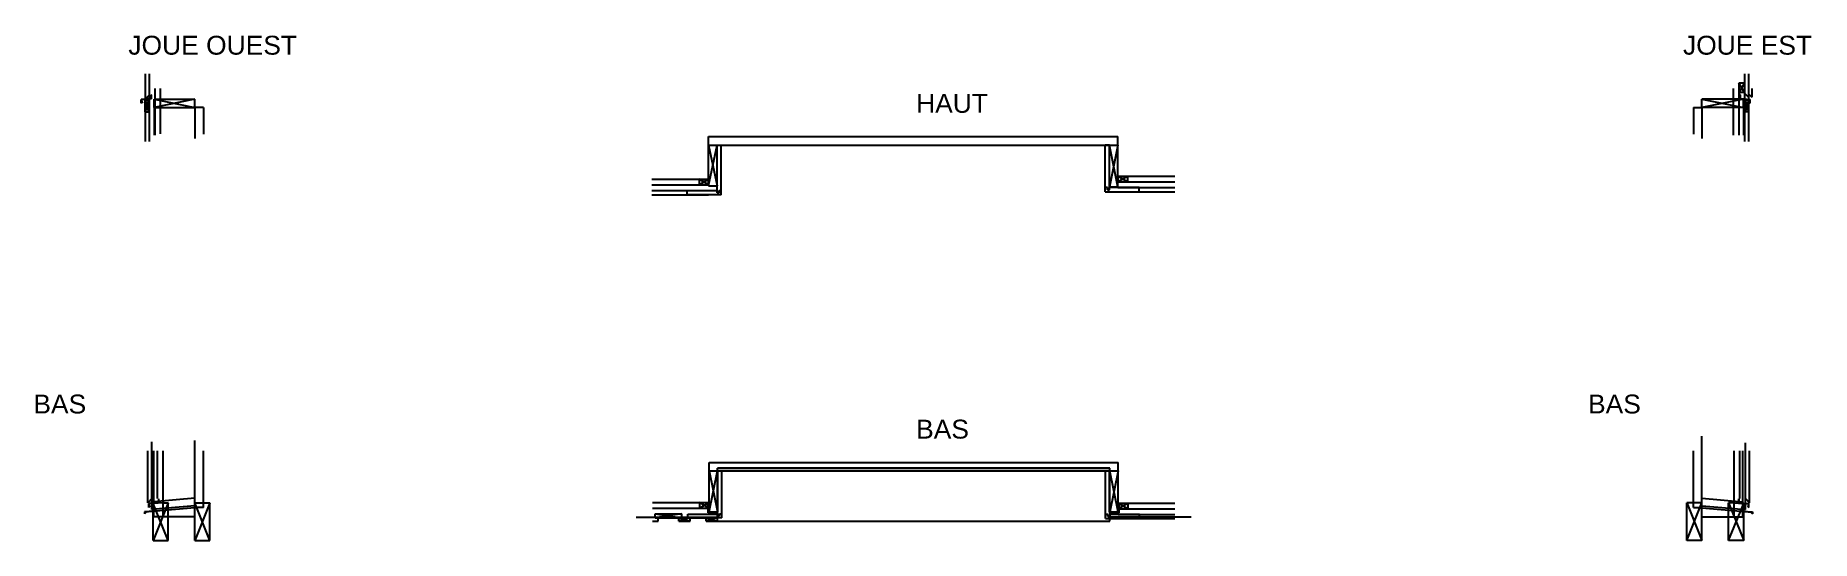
# Model space of a CAD drawing. Header units: millimetres. Extents: x -676 to 20580, y -6551 to 2520.
# Drawn here: x 11183 to 20580, y -5873 to -3199 of the extents above; entities that cross this region are included whole.
import ezdxf

# ---------------------------------------------------------------- set-up
doc = ezdxf.new("R2010")
doc.units = ezdxf.units.MM
doc.layers.get('0').update_dxf_attribs({"lineweight": 25, "true_color": 0xffffff})
for name, color, linetype, lineweight, true_color in [('0 ... Seuil', 178, 'Continuous', 25, 0x000000), ('Baie', 136, 'Continuous', 25, 0x008080), ('Bardage', 1, 'Continuous', 25, 0xff0000), ('Bardage ... Haut', 1, 'Continuous', 25, 0xff0000), ('FibreDeBois', 30, 'Continuous', 25, 0xff7f00), ('LarmierBasDeMur', 178, 'Continuous', 25, 0x000000), ('LisseBasse', 16, 'Continuous', 25, 0x800000), ('Montant Précadre', 16, 'Continuous', 25, 0x800000), ('Option Bois Brule', 1, 'Continuous', 25, 0xff0000), ('Option Bois Brule ... OptionRecalepinage', 1, 'Continuous', 25, 0xff0000), ('Option Bois Brule ... OptionRecalepinage ... Larmier', 178, 'Continuous', 25, 0x000000), ('Tasseaux', 16, 'Continuous', 25, 0x800000)]:
    doc.layers.add(name, color=color, linetype=linetype, lineweight=lineweight, true_color=true_color)
doc.styles.add('textstyle15', font='')
doc.styles.add('textstyle16', font='')
doc.styles.add('textstyle17', font='')
doc.styles.add('textstyle18', font='')
doc.styles.add('textstyle19', font='')
doc.styles.add('textstyle20', font='')
doc.styles.get('textstyle15').set_extended_font_data('Liberation Sans')
doc.styles.get('textstyle16').set_extended_font_data('Liberation Sans')
doc.styles.get('textstyle17').set_extended_font_data('Liberation Sans')
doc.styles.get('textstyle18').set_extended_font_data('Liberation Sans')
doc.styles.get('textstyle19').set_extended_font_data('Liberation Sans')
doc.styles.get('textstyle20').set_extended_font_data('Liberation Sans')

msp = doc.modelspace()

# ---------------------------------------------------------------- texts
at = {"char_height": 100, "attachment_point": 1}
for s, insert, style in [('JOUE OUEST', (11674.1, -3200), 'textstyle19'), ('JOUE EST', (19900, -3200), 'textstyle17'), ('HAUT', (15842.27, -3507.87), 'textstyle15'), ('BAS', (11171.51, -5100), 'textstyle20'), ('BAS', (19397.4, -5100), 'textstyle18'), ('BAS\\P', (15842.27, -5232.93), 'textstyle16')]:
    msp.add_mtext(s, dxfattribs=dict(at, insert=insert, style=style))

# ---------------------------------------------------------------- blocks, each defined once
blk = doc.blocks.new('SeuilBaie1_VueDessus')
at = {"layer": '0 ... Seuil'}
for p, q in [((-5, -282), (-5, 0)), ((2070, 0), (-5, 0)), ((2070, -282), (2070, 0)), ((2070, -15), (-5, -15)), ((-3.5, -232), (-3.5, -15)), ((2068.5, -231), (2068.5, -15)), ((-3.5, -232), (-5, -232)), ((2070, -231), (2068.5, -231)), ((-5, -282), (2070, -282))]:
    blk.add_line(p, q, dxfattribs=at)
blk = doc.blocks.new('LarmierHautBaie1_VueCoupe')
at = {"layer": 'Option Bois Brule ... OptionRecalepinage ... Larmier'}
for p, q in [((0, 0), (0, 21.4)), ((1.5, 21.4), (0, 21.4)), ((0, 0), (51.8, -4.5)), ((1.5, 1.4), (1.5, 21.4)), ((1.5, 1.4), (53.3, -3.2)), ((46.2, -16.1), (47.3, -15)), ((46.2, -16.1), (53.3, -23.2)), ((47.3, -15), (51.8, -19.5)), ((51.8, -19.5), (51.8, -4.5)), ((53.3, -23.2), (53.3, -3.2))]:
    blk.add_line(p, q, dxfattribs=at)
blk = doc.blocks.new('SeuilBaie1_VueCoupeOuest')
at = {"layer": '0 ... Seuil'}
for p, q in [((-1.5, 0), (-1.5, -15)), ((-1.5, 0), (0, 0)), ((0, 0), (0, -14.9)), ((-1.5, -14.9), (-24.7, -280.5)), ((-1.5, -14.9), (48.7, -14.9)), ((48.7, -14.9), (29.7, -231.9)), ((-26.8, -274.9), (-33.9, -282)), ((-25.7, -276), (-30.2, -280.5)), ((-24.7, -280.5), (-30.2, -280.5)), ((-25.7, -276), (-26.8, -274.9)), ((-19, -231.9), (-23.4, -282)), ((-20.5, -231.9), (29.7, -231.9)), ((-23.4, -282), (-33.9, -282))]:
    blk.add_line(p, q, dxfattribs=at)
blk = doc.blocks.new('SeuilBaie1_VueCoupeEst')
at = {"layer": '0 ... Seuil'}
for p, q in [((1, 0), (-0.5, 0)), ((1, -14.9), (-49.2, -14.9)), ((-49.2, -14.9), (-30.3, -230.9)), ((-0.5, 0), (-0.5, -14.9)), ((1, 0), (1, -15)), ((1, -14.9), (24.2, -280.5)), ((19.9, -230.9), (-30.3, -230.9)), ((18.4, -230.9), (22.9, -282)), ((24.2, -280.5), (29.7, -280.5)), ((25.2, -276), (26.3, -274.9)), ((25.2, -276), (29.7, -280.5)), ((26.3, -274.9), (33.4, -282)), ((22.9, -282), (33.4, -282))]:
    blk.add_line(p, q, dxfattribs=at)

# ---------------------------------------------------------------- linework, layer by layer
at = {"layer": 'Baie'}
for p, q in [((12070.9, -3580.63), (12025.9, -3580.63)), ((12025.9, -3580.63), (12025.9, -3726.63)), ((12070.9, -3580.63), (12070.9, -3720.54)), ((19955, -3580.63), (20000, -3580.63)), ((19955, -3580.63), (19955, -3720.54)), ((20000, -3580.63), (20000, -3726.63)), ((14744.37, -3779), (14744.37, -3734)), ((14744.37, -3734), (16910.37, -3734)), ((16910.37, -3779), (16910.37, -3734)), ((14744.37, -3779), (16910.37, -3779)), ((12025.9, -5697.63), (12025.9, -5397.63)), ((12070.9, -5697.63), (12070.9, -5397.63)), ((19955, -5697.63), (19955, -5397.63)), ((20000, -5697.63), (20000, -5397.63)), ((14746.87, -5504.05), (14746.87, -5459.05)), ((14746.87, -5459.05), (16911.87, -5459.05)), ((14746.87, -5504.05), (16911.87, -5504.05)), ((16911.87, -5504.05), (16911.87, -5459.05)), ((12070.9, -5697.63), (12025.9, -5697.63)), ((19955, -5697.63), (20000, -5697.63))]:
    msp.add_line(p, q, dxfattribs=at)
at = {"layer": 'Bardage'}
for p, q in [((20247, -3470), (20247, -3525.63)), ((11762.9, -3480), (11762.9, -3535.63)), ((11762.9, -3535.63), (11784.9, -3513.63)), ((20225, -3503.63), (20247, -3525.63)), ((20247, -3507.63), (20265, -3525.63)), ((14444.37, -4020), (14744.37, -4020)), ((16910.37, -4004), (17210.37, -4004)), ((16910.37, -4026), (17210.37, -4026)), ((14444.37, -4042), (14744.37, -4042)), ((11776.9, -5672.63), (11776.9, -5397.63)), ((20252, -5672.63), (20252, -5397.63)), ((11798.9, -5650.63), (11776.9, -5672.63)), ((14461.87, -5753.05), (14461.87, -5731.05)), ((14461.87, -5731.05), (14601.87, -5731.05)), ((14461.87, -5731.05), (14601.87, -5753.05)), ((14601.87, -5731.05), (14461.87, -5753.05)), ((14601.87, -5753.05), (14601.87, -5731.05)), ((20230, -5650.63), (20252, -5672.63)), ((14446.87, -5771.05), (14476.87, -5771.05)), ((14461.87, -5753.05), (14601.87, -5753.05)), ((14476.87, -5771.05), (14476.87, -5753.05)), ((14586.87, -5771.05), (14586.87, -5753.05)), ((14586.87, -5753.05), (14646.87, -5753.05)), ((14646.87, -5753.05), (14586.87, -5771.05)), ((14586.87, -5753.05), (14646.87, -5771.05)), ((14586.87, -5771.05), (14646.87, -5771.05)), ((14746.87, -5753.05), (14626.87, -5753.05)), ((14626.87, -5753.05), (14746.87, -5753.05)), ((14646.87, -5771.05), (14646.87, -5753.05)), ((16911.87, -5734.05), (17211.87, -5734.05)), ((16911.87, -5756.05), (17211.87, -5756.05))]:
    msp.add_line(p, q, dxfattribs=at)
at = {"layer": 'Bardage ... Haut'}
for p, q in [((14731.87, -5771.05), (14731.87, -5753.05)), ((14791.87, -5753.05), (14731.87, -5753.05)), ((14731.87, -5753.05), (14791.87, -5771.05)), ((14791.87, -5753.05), (14731.87, -5771.05)), ((14731.87, -5771.05), (14791.87, -5771.05)), ((14791.87, -5773.05), (14791.87, -5755.05))]:
    msp.add_line(p, q, dxfattribs=at)
at = {"layer": 'FibreDeBois'}
for p, q in [((11844.9, -3720), (11844.9, -3480)), ((20165, -3480), (20165, -3726.63)), ((16910.37, -3944), (17210.37, -3944)), ((14444.37, -3960), (14744.37, -3960)), ((11858.9, -5747.63), (11858.9, -5397.63)), ((20170, -5747.63), (20170, -5397.63)), ((14446.87, -5671.05), (14746.87, -5671.05)), ((16911.87, -5674.05), (17211.87, -5674.05))]:
    msp.add_line(p, q, dxfattribs=at)
at = {"layer": 'LarmierBasDeMur'}
for p, q in [((14741.87, -5726.05), (14741.87, -5678.05)), ((14741.87, -5726.05), (14791.87, -5726.05)), ((14791.87, -5726.05), (14791.87, -5749.05)), ((16916.87, -5726.05), (16866.87, -5726.05)), ((16866.87, -5726.05), (16866.87, -5749.05)), ((16916.87, -5726.05), (16916.87, -5678.05)), ((14361.87, -5749.05), (14791.87, -5749.05)), ((17296.87, -5749.05), (16866.87, -5749.05))]:
    msp.add_line(p, q, dxfattribs=at)
at = {"layer": 'LisseBasse'}
for p, q in [((11884.9, -5672.63), (11804.9, -5872.63)), ((11859.9, -5672.63), (11804.9, -5677.45)), ((11804.9, -5872.63), (11804.9, -5677.45)), ((11884.9, -5872.63), (11804.9, -5677.45)), ((11859.9, -5672.63), (11884.9, -5672.63)), ((11884.9, -5872.63), (11884.9, -5672.63)), ((12025.9, -5872.63), (12025.9, -5672.63)), ((12105.9, -5872.63), (12025.9, -5672.63)), ((12025.9, -5672.63), (12105.9, -5672.63)), ((12105.9, -5672.63), (12025.9, -5872.63)), ((12105.9, -5872.63), (12105.9, -5672.63)), ((19920, -5872.63), (19920, -5672.63)), ((19920, -5872.63), (20000, -5672.63)), ((20000, -5672.63), (19920, -5672.63)), ((19920, -5672.63), (20000, -5872.63)), ((20000, -5872.63), (20000, -5672.63)), ((20141, -5872.63), (20141, -5672.63)), ((20166, -5672.63), (20141, -5672.63)), ((20141, -5672.63), (20221, -5872.63)), ((20141, -5872.63), (20221, -5677.45)), ((20166, -5672.63), (20221, -5677.45)), ((20221, -5872.63), (20221, -5677.45)), ((11804.9, -5872.63), (11884.9, -5872.63)), ((12025.9, -5872.63), (12105.9, -5872.63)), ((20000, -5872.63), (19920, -5872.63)), ((20221, -5872.63), (20141, -5872.63))]:
    msp.add_line(p, q, dxfattribs=at)
at = {"layer": 'Montant Précadre'}
for p, q in [((11809.9, -3535.63), (12025.9, -3535.63)), ((11809.9, -3580.63), (11809.9, -3535.63)), ((11809.9, -3535.63), (12025.9, -3580.63)), ((12025.9, -3535.63), (11809.9, -3580.63)), ((12025.9, -3580.63), (12025.9, -3535.63)), ((20220, -3535.63), (20000, -3535.63)), ((20220, -3535.63), (20000, -3580.63)), ((20000, -3580.63), (20000, -3535.63)), ((20000, -3535.63), (20220, -3580.63)), ((20220, -3580.63), (20220, -3535.63)), ((11809.9, -3580.63), (12025.9, -3580.63)), ((11809.9, -3580.63), (11809.9, -3726.63)), ((12025.9, -3580.63), (12025.9, -3743.26)), ((20220, -3580.63), (20000, -3580.63)), ((20000, -3580.63), (20000, -3743.26)), ((20220, -3580.63), (20220, -3726.63)), ((14744.37, -3779), (14789.37, -3779)), ((14744.37, -3779), (14789.37, -3995)), ((14744.37, -3995), (14789.37, -3779)), ((14744.37, -3995), (14744.37, -3779)), ((14789.37, -3995), (14789.37, -3779)), ((16865.37, -3999), (16865.37, -3779)), ((16865.37, -3779), (16910.37, -3779)), ((16910.37, -3779), (16865.37, -3999)), ((16910.37, -3999), (16865.37, -3779)), ((16910.37, -3999), (16910.37, -3779)), ((14744.37, -3995), (14789.37, -3995)), ((16865.37, -3999), (16910.37, -3999)), ((11808.9, -5747.63), (11808.9, -5397.63)), ((12025.9, -5747.63), (12025.9, -5397.63)), ((20000, -5747.63), (20000, -5397.63)), ((20216, -5747.63), (20216, -5397.63)), ((14746.87, -5721.05), (14746.87, -5504.05)), ((14746.87, -5504.05), (14791.87, -5504.05)), ((14746.87, -5504.05), (14791.87, -5721.05)), ((14746.87, -5721.05), (14791.87, -5504.05)), ((14791.87, -5721.05), (14791.87, -5504.05)), ((16866.87, -5720.05), (16866.87, -5504.05)), ((16866.87, -5504.05), (16911.87, -5504.05)), ((16911.87, -5504.05), (16866.87, -5720.05)), ((16911.87, -5720.05), (16866.87, -5504.05)), ((16911.87, -5720.05), (16911.87, -5504.05)), ((14746.87, -5721.05), (14791.87, -5721.05)), ((16866.87, -5720.05), (16911.87, -5720.05)), ((12025.9, -5747.63), (11808.9, -5747.63)), ((20000, -5747.63), (20216, -5747.63))]:
    msp.add_line(p, q, dxfattribs=at)
at = {"layer": 'Option Bois Brule'}
msp.add_line((20265, -3480), (20265, -3525.63), dxfattribs=at)
at = {"layer": 'Option Bois Brule ... OptionRecalepinage'}
for p, q in [((11762.9, -3402.36), (11762.9, -3760.38)), ((11784.9, -3402.36), (11784.9, -3760.38)), ((20225, -3402.36), (20225, -3760.38)), ((20247, -3402.36), (20247, -3760.38)), ((11762.9, -3542.63), (11780.9, -3542.63)), ((11780.9, -3542.63), (11762.9, -3602.63)), ((11762.9, -3602.63), (11762.9, -3542.63)), ((11762.9, -3542.63), (11780.9, -3602.63)), ((11780.9, -3542.63), (11780.9, -3602.63)), ((20229, -3542.63), (20229, -3602.63)), ((20247, -3542.63), (20229, -3542.63)), ((20229, -3542.63), (20247, -3602.63)), ((20247, -3542.63), (20229, -3602.63)), ((20247, -3602.63), (20247, -3542.63)), ((11762.9, -3602.63), (11780.9, -3602.63)), ((20250, -3602.63), (20232, -3602.63)), ((14789.37, -4031), (14789.37, -3779)), ((14789.37, -3779.13), (14811.37, -3779.13)), ((14811.37, -4042), (14811.37, -3779)), ((16865.37, -3779), (16843.37, -3779)), ((16843.37, -4026), (16843.37, -3779)), ((16865.37, -4015), (16865.37, -3779)), ((14631.37, -4042), (14631.37, -4020)), ((14631.37, -4020), (14789.37, -4020)), ((14800.37, -4031), (14789.37, -4031)), ((14800.37, -4031), (14800.37, -4020)), ((14800.37, -4020), (14811.37, -4020)), ((14811.37, -4042), (14811.37, -4020)), ((16843.37, -4026), (16843.37, -4004)), ((16854.37, -4004), (16843.37, -4004)), ((16843.37, -4026), (17023.37, -4026)), ((16854.37, -4015), (16854.37, -4004)), ((16854.37, -4015), (16865.37, -4015)), ((17023.37, -4004), (16865.37, -4004)), ((17023.37, -4026), (17023.37, -4004)), ((14811.37, -4042), (14631.37, -4042)), ((11798.9, -5708.96), (11798.9, -5349.42)), ((12025.9, -5689.1), (12025.9, -5343.39)), ((20000, -5689.1), (20000, -5319.5)), ((20230, -5709.22), (20230, -5356)), ((14791.87, -5504.05), (14813.87, -5504.05)), ((14791.87, -5742.05), (14791.87, -5504.05)), ((14813.87, -5753.05), (14813.87, -5504.05)), ((16866.87, -5504.05), (16844.87, -5504.05)), ((16844.87, -5756.05), (16844.87, -5504.05)), ((16866.87, -5745.05), (16866.87, -5504.05)), ((12025.9, -5689.1), (11798.9, -5708.96)), ((14802.87, -5742.05), (14802.87, -5731.05)), ((14802.87, -5731.05), (14813.87, -5731.05)), ((14813.87, -5753.05), (14813.87, -5731.05)), ((20000, -5689.1), (20230, -5709.22)), ((14633.87, -5755.05), (14633.87, -5733.05)), ((14633.87, -5733.05), (14791.87, -5733.05)), ((14813.87, -5753.05), (14633.87, -5753.05)), ((14802.87, -5742.05), (14791.87, -5742.05)), ((16844.87, -5756.05), (16844.87, -5734.05)), ((16855.87, -5734.05), (16844.87, -5734.05)), ((16844.87, -5756.05), (17024.87, -5756.05)), ((16855.87, -5745.05), (16855.87, -5734.05)), ((16855.87, -5745.05), (16866.87, -5745.05)), ((17024.87, -5734.05), (16866.87, -5734.05)), ((17024.87, -5756.05), (17024.87, -5734.05))]:
    msp.add_line(p, q, dxfattribs=at)
at = {"layer": 'Tasseaux'}
for p, q in [((20195, -3450.27), (20195, -3726.63)), ((20225, -3450.27), (20195, -3450.27)), ((20225, -3500.27), (20195, -3450.27)), ((20225, -3450.27), (20195, -3500.27)), ((20225, -3450.27), (20225, -3500.27)), ((11784.9, -3480), (11784.9, -3726.63)), ((11814.9, -3480), (11814.9, -3726.63)), ((20225, -3500.27), (20195, -3500.27)), ((16910.37, -3944), (16960.37, -3944)), ((16960.37, -3974), (16910.37, -3944)), ((16910.37, -3974), (16960.37, -3944)), ((16960.37, -3944), (16960.37, -3974)), ((14444.37, -3990), (14744.37, -3990)), ((14694.37, -3960), (14744.37, -3960)), ((14694.37, -3960), (14694.37, -3990)), ((14744.37, -3990), (14694.37, -3960)), ((14694.37, -3990), (14744.37, -3960)), ((14744.37, -3954), (14744.37, -3995)), ((16910.37, -3947), (16910.37, -3977)), ((16910.37, -3974), (17210.37, -3974)), ((11798.9, -5650.63), (11798.9, -5397.63)), ((11828.9, -5650.63), (11828.9, -5397.63)), ((20200, -5650.63), (20200, -5397.63)), ((20230, -5650.63), (20230, -5397.63)), ((14446.87, -5701.05), (14746.87, -5701.05)), ((14696.87, -5671.05), (14746.87, -5671.05)), ((14696.87, -5671.05), (14696.87, -5701.05)), ((14746.87, -5701.05), (14696.87, -5671.05)), ((14696.87, -5701.05), (14746.87, -5671.05)), ((14746.87, -5673.05), (14746.87, -5703.05)), ((16911.87, -5674.05), (16961.87, -5674.05)), ((16961.87, -5704.05), (16911.87, -5674.05)), ((16911.87, -5674.05), (16911.87, -5704.05)), ((16911.87, -5704.05), (16961.87, -5674.05)), ((16911.87, -5704.05), (17211.87, -5704.05)), ((16961.87, -5674.05), (16961.87, -5704.05))]:
    msp.add_line(p, q, dxfattribs=at)

# ---------------------------------------------------------------- block references
at = {"yscale": -1, "rotation": 180}
msp.add_blockref('LarmierHautBaie1_VueCoupe', (11836.2, -5673.9), dxfattribs=at)
msp.add_blockref('LarmierHautBaie1_VueCoupe', (20195.7, -5673.9))
at = {"layer": '0 ... Seuil'}
msp.add_blockref('SeuilBaie1_VueDessus', (14796.87, -5489.05), dxfattribs=at)
at = {"layer": '0 ... Seuil', "yscale": -1, "rotation": 270}
msp.add_blockref('SeuilBaie1_VueCoupeEst', (19985, -5698.13), dxfattribs=at)
at = {"layer": 'FibreDeBois', "yscale": -1, "rotation": 90}
msp.add_blockref('SeuilBaie1_VueCoupeOuest', (12040.9, -5697.63), dxfattribs=at)
at = {"layer": 'Option Bois Brule ... OptionRecalepinage ... Larmier', "yscale": -1, "rotation": 180}
msp.add_blockref('LarmierHautBaie1_VueCoupe', (11796.13, -3534.07), dxfattribs=at)
at = {"layer": 'Option Bois Brule ... OptionRecalepinage ... Larmier'}
msp.add_blockref('LarmierHautBaie1_VueCoupe', (20202.77, -3534.07), dxfattribs=at)

msp.set_redraw_order([(e.dxf.handle, doc.entitydb.next_handle()) for e in msp.query("TEXT MTEXT ATTDEF DIMENSION ARC_DIMENSION")])  # texts and dimensions are drawn at this point

doc.saveas('drawing.dxf')
